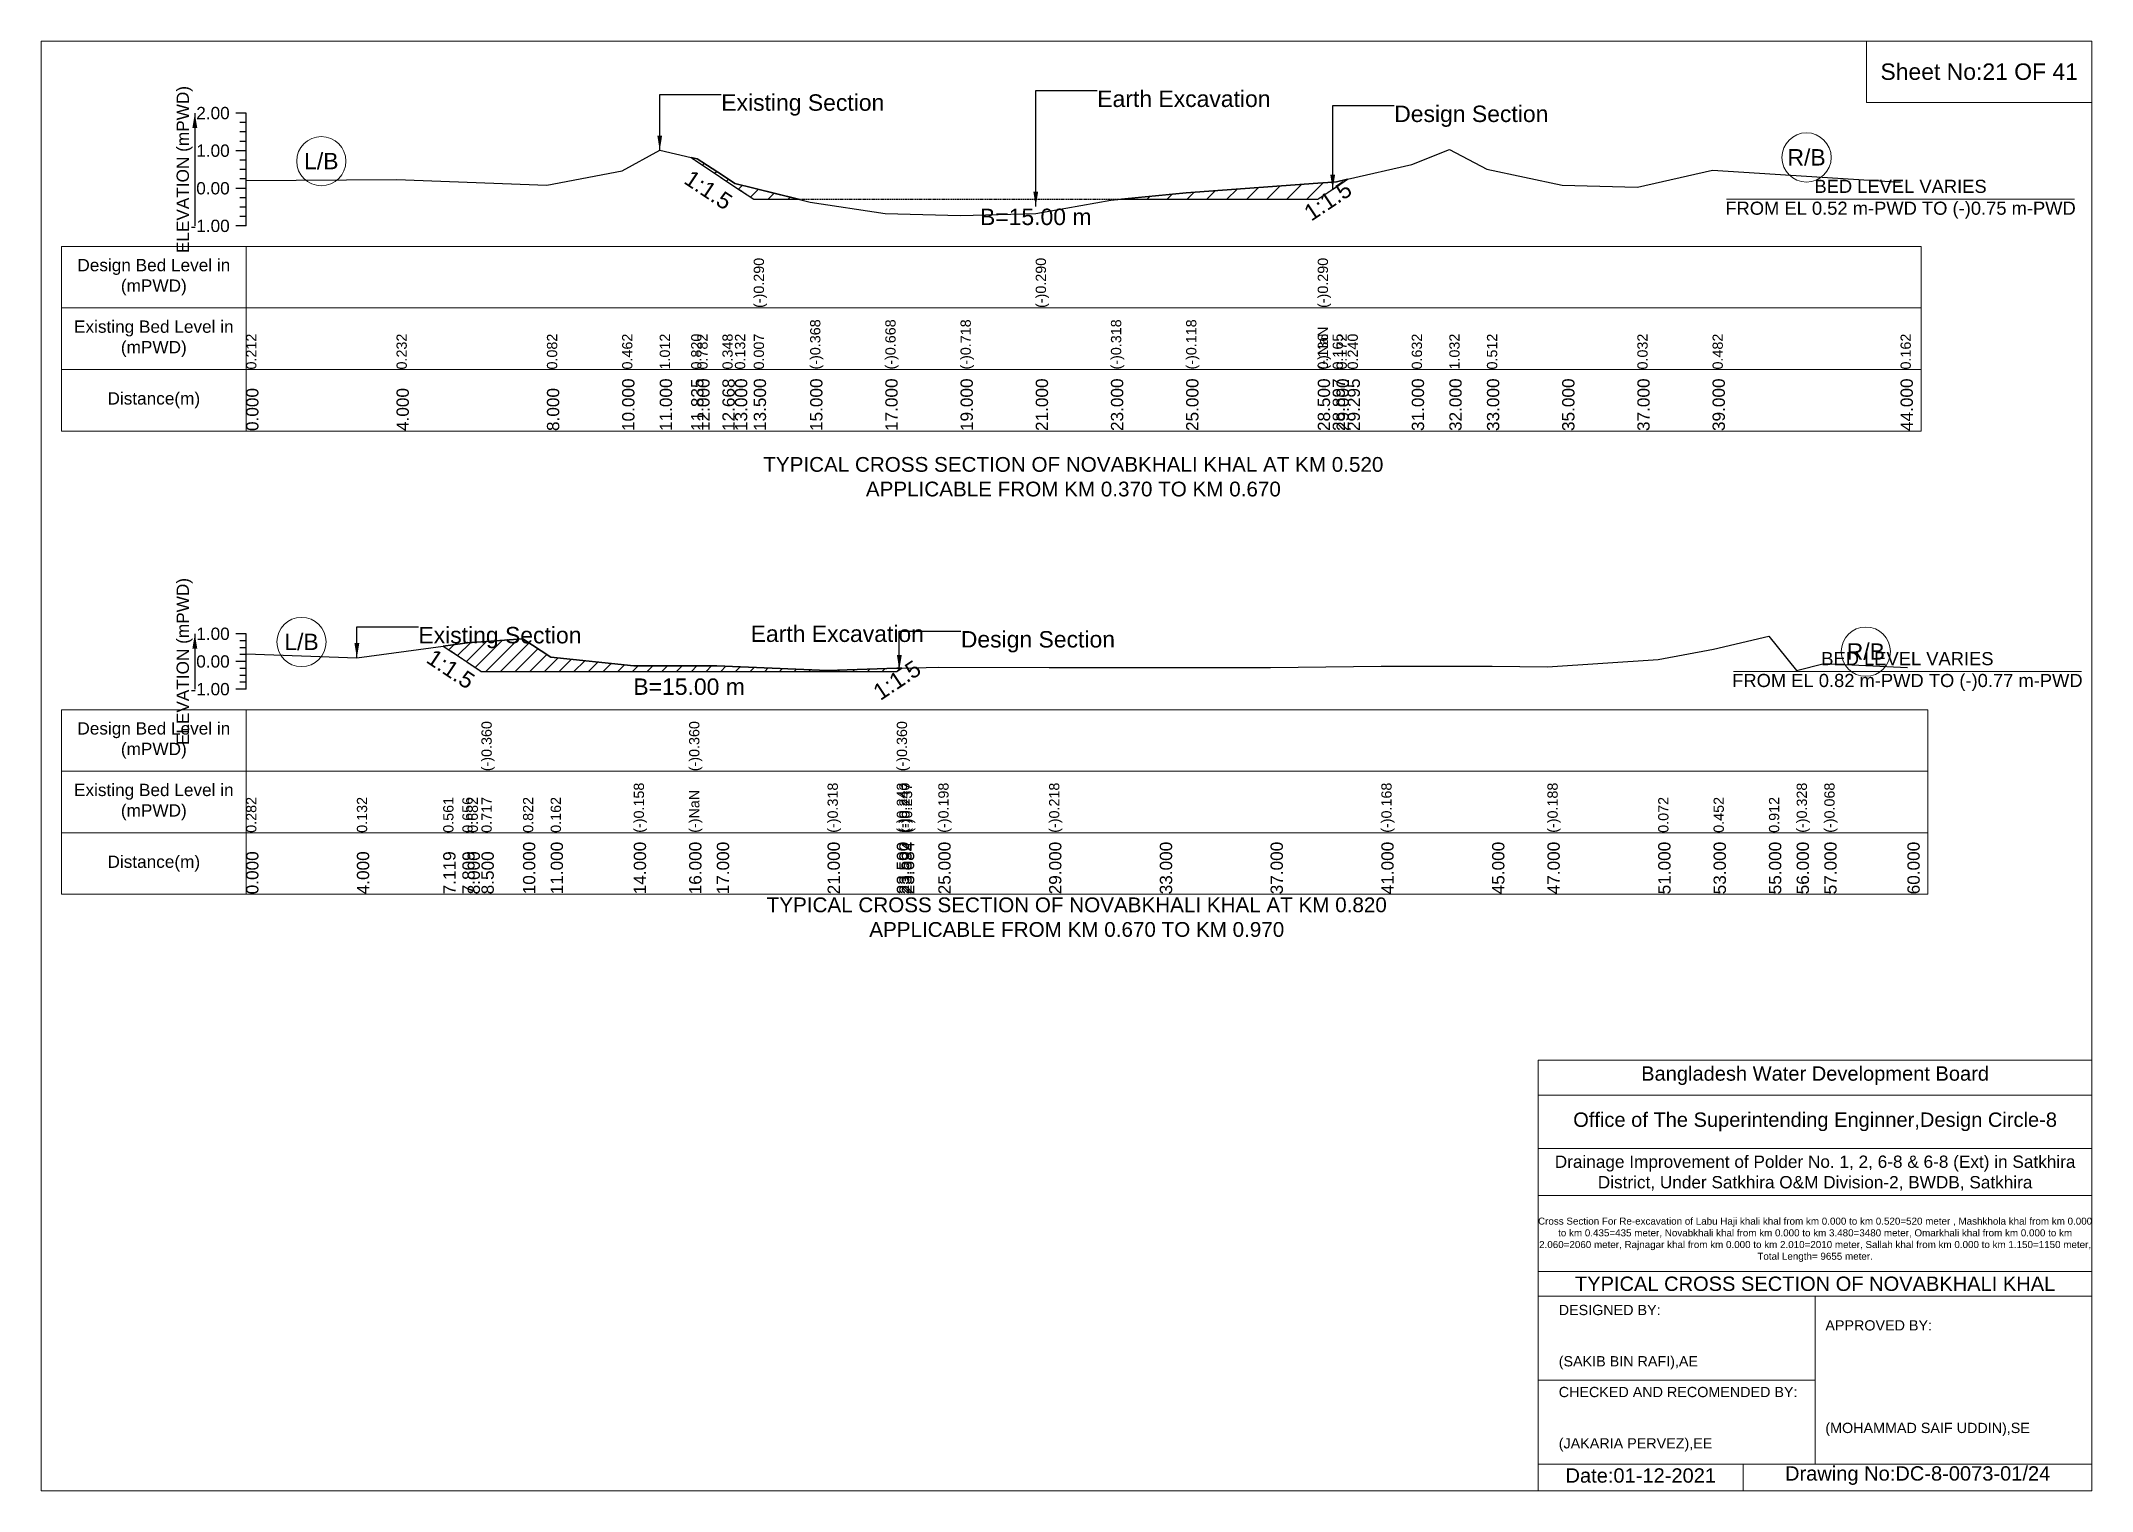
# Model space of a CAD drawing. Header units: inches. Extents: x 93000 to 486000, y -4242 to 0.
# Drawn here: x 300000 to 306000, y -4242 to 0 of the extents above; entities that cross this region are included whole.
import ezdxf

# ---------------------------------------------------------------- set-up
doc = ezdxf.new("R2010")
doc.units = ezdxf.units.IN
doc.header["$LTSCALE"] = 7
doc.header["$MEASUREMENT"] = 0
doc.linetypes.add('DASHED', pattern=[0.75, 0.5, -0.25])
for name, color, linetype, lineweight in [('Cross section Data Border', 7, 'Continuous', 9), ('Cross Section Labels', 7, 'Continuous', 9), ('Design_Bed_Level for Xsection', 7, 'DASHED', 25), ('Existing_Bed_Level for Xsection', 7, 'Continuous', 25), ('Long Section Labels', 7, 'Continuous', 9)]:
    doc.layers.add(name, color=color, linetype=linetype, lineweight=lineweight)
doc.styles.get("Standard").update_dxf_attribs({"font": 'arial.ttf'})
doc.dimstyles.get("Standard").update_dxf_attribs({"dimtxt": 0.18, "dimasz": 0.18, "dimexe": 0.18, "dimexo": 0.0625, "dimgap": 0.09, "dimtad": 0, "dimtih": 1, "dimtoh": 1, "dimdec": 4, "dimzin": 0, "dimdsep": 46, "dimtxsty": 'Standard', "dimcen": 0.09, "dimadec": 0, "dimazin": 0, "dimtfac": 1, "dimtdec": 4, "dimtofl": 0, "dimtmove": 0, "dimatfit": 3, "dimfxl": 1, "dimtolj": 1, "dimtzin": 0, "dimarcsym": 0})

msp = doc.modelspace()

# ---------------------------------------------------------------- texts
at = {"layer": 'Cross section Data Border', "attachment_point": 5}
for s, insert, char_height in [('Sheet No:21 OF 41', (305670, -90), 48), ('Bangladesh Water Development Board', (305190, -3027), 42), ('Office of The Superintending Enginner,Design Circle-8', (305190, -3162), 42)]:
    msp.add_mtext(s, dxfattribs=dict(at, insert=insert, char_height=char_height))
at = {"layer": 'Cross section Data Border'}
for s, insert, char_height, width, attachment_point in [('Design Bed Level in (mPWD)', (300330, -691), 36, 480, 5), ('Existing Bed Level in (mPWD)', (300330, -871), 36, 480, 5), ('Distance(m)', (300330, -1051), 36, 480, 5), ('Design Bed Level in (mPWD)', (300330, -2046.4), 36, 480, 5), ('Existing Bed Level in (mPWD)', (300330, -2226.4), 36, 480, 5), ('Distance(m)', (300330, -2406.4), 36, 480, 5), ('Drainage Improvement of Polder No. 1, 2, 6-8 & 6-8 (Ext) in Satkhira District, Under Satkhira O&M Division-2, BWDB, Satkhira', (305190, -3312), 36, 1680, 5), ('Cross Section For Re-excavation of Labu Haji khali khal from km 0.000 to km 0.520=520 meter , Mashkhola khal from km 0.000 to km 0.435=435 meter, Novabkhali khal from km 0.000 to km 3.480=3480 meter, Omarkhali khal from km 0.000 to km 2.060=2060 meter, Rajnagar khal from km 0.000 to km 2.010=2010 meter, Sallah khal from km 0.000 to km 1.150=1150 meter, Total Length= 9655 meter. ', (305190, -3507), 20.5611, 1620, 5), ('TYPICAL CROSS SECTION OF NOVABKHALI KHAL', (305190, -3636), 42, 1680, 5), ('DESIGNED BY:^J^J^J(SAKIB BIN RAFI),AE', (304440, -3792), 30, 840, 4), ('APPROVED BY:^J^J^J^J^J^J(MOHAMMAD SAIF UDDIN),SE', (305220, -3912), 30, 840, 4), ('CHECKED AND RECOMENDED BY:^J^J^J(JAKARIA PERVEZ),EE', (304440, -4032), 30, 840, 4), ('Date:01-12-2021', (304680, -4197), 42, 840, 5), ('Drawing No:DC-8-0073-01/24', (305490, -4197), 42, 1320, 5)]:
    msp.add_mtext(s, dxfattribs=dict(at, insert=insert, char_height=char_height, width=width, attachment_point=attachment_point))
at = {"layer": 'Cross Section Labels'}
for s, insert, char_height, attachment_point in [('Existing Section', (301990, -156), 48, 1), ('Earth Excavation', (303090, -145), 48, 1), ('Design Section', (303958.7, -189), 48, 1), ('L/B', (300820, -351.6), 48, 5), ('R/B', (305165, -340.6), 48, 5), ('BED LEVEL VARIES ^JFROM EL 0.52 m-PWD TO (-)0.75 m-PWD', (305440, -462.9), 38.4, 5), ('B=15.00 m', (302910, -490.4), 48, 2), ('TYPICAL CROSS SECTION OF NOVABKHALI KHAL AT KM 0.520^JAPPLICABLE FROM KM 0.370 TO KM 0.670', (303020, -1275), 43.2, 5), ('L/B', (300762, -1758.2), 48, 5), ('Existing Section', (301104, -1714.2), 48, 1), ('Earth Excavation', (302076, -1710.1), 48, 1), ('Design Section', (302690.9, -1726.3), 48, 1), ('BED LEVEL VARIES ^JFROM EL 0.82 m-PWD TO (-)0.77 m-PWD', (305460, -1844.6), 38.4, 5), ('R/B', (305338.5, -1786.5), 48, 5), ('B=15.00 m', (301896, -1864.8), 48, 2), ('TYPICAL CROSS SECTION OF NOVABKHALI KHAL AT KM 0.820^JAPPLICABLE FROM KM 0.670 TO KM 0.970', (303030, -2563.5), 43.2, 5)]:
    msp.add_mtext(s, dxfattribs=dict(at, insert=insert, char_height=char_height, attachment_point=attachment_point))
at = {"layer": 'Cross Section Labels', "char_height": 48, "attachment_point": 2}
for insert, rotation in [((301965.9, -415.6), 326.30993), ((303751.2, -447.5), 33.69007), ((301212.3, -1817.4), 326.30993), ((302490.7, -1849.8), 33.69007)]:
    msp.add_mtext('1:1.5', dxfattribs=dict(at, insert=insert, rotation=rotation))
at = {"layer": 'Existing_Bed_Level for Xsection', "char_height": 36, "attachment_point": 5, "rotation": 90}
for insert in [(300420, -376), (300420, -1815.4)]:
    msp.add_mtext('ELEVATION (mPWD)', dxfattribs=dict(at, insert=insert))
at = {"layer": 'Existing_Bed_Level for Xsection', "char_height": 36, "attachment_point": 6}
for s, insert in [('2.00', (300552, -211)), ('1.00', (300552, -321)), ('0.00', (300552, -431)), ('-1.00', (300552, -541)), ('1.00', (300552, -1734.4)), ('0.00', (300552, -1815.4)), ('-1.00', (300552, -1896.4))]:
    msp.add_mtext(s, dxfattribs=dict(at, insert=insert))
at = {"layer": 'Long Section Labels', "attachment_point": 1, "rotation": 90}
for s, insert, char_height in [('(-)0.290', (302085, -781), 30), ('(-)0.290', (302910, -781), 30), ('(-)0.290', (303735, -781), 30), ('(-)0.368', (302250, -961), 30), ('(-)0.668', (302470, -961), 30), ('(-)0.668', (302470, -961), 30), ('(-)0.668', (302470, -961), 30), ('(-)0.668', (302470, -961), 30), ('(-)0.718', (302690, -961), 30), ('(-)0.318', (303130, -961), 30), ('(-)0.118', (303350, -961), 30), ('(-)NaN', (303735, -961), 30), ('0.212', (300600, -961), 30), ('0.232', (301040, -961), 30), ('0.082', (301480, -961), 30), ('0.082', (301480, -961), 30), ('0.462', (301700, -961), 30), ('1.012', (301810, -961), 30), ('0.820', (301901.9, -961), 30), ('0.782', (301920, -961), 30), ('0.348', (301993.4, -961), 30), ('0.132', (302030, -961), 30), ('0.007', (302085, -961), 30), ('0.007', (302085, -961), 30), ('0.007', (302085, -961), 30), ('0.136', (303735, -961), 30), ('0.136', (303735, -961), 30), ('0.165', (303778.7, -961), 30), ('0.172', (303790, -961), 30), ('0.240', (303822.4, -961), 30), ('0.632', (304010, -961), 30), ('1.032', (304120, -961), 30), ('0.512', (304230, -961), 30), ('0.032', (304670, -961), 30), ('0.482', (304890, -961), 30), ('0.162', (305440, -961), 30), ('0.000', (300600, -1141), 36), ('4.000', (301040, -1141), 36), ('8.000', (301480, -1141), 36), ('10.000', (301700, -1141), 36), ('11.000', (301810, -1141), 36), ('11.835', (301901.9, -1141), 36), ('12.000', (301920, -1141), 36), ('12.668', (301993.4, -1141), 36), ('13.000', (302030, -1141), 36), ('13.500', (302085, -1141), 36), ('13.500', (302085, -1141), 36), ('13.500', (302085, -1141), 36), ('15.000', (302250, -1141), 36), ('17.000', (302470, -1141), 36), ('19.000', (302690, -1141), 36), ('21.000', (302910, -1141), 36), ('21.000', (302910, -1141), 36), ('21.000', (302910, -1141), 36), ('23.000', (303130, -1141), 36), ('25.000', (303350, -1141), 36), ('28.500', (303735, -1141), 36), ('28.500', (303735, -1141), 36), ('28.500', (303735, -1141), 36), ('28.897', (303778.7, -1141), 36), ('29.000', (303790, -1141), 36), ('29.295', (303822.4, -1141), 36), ('31.000', (304010, -1141), 36), ('32.000', (304120, -1141), 36), ('33.000', (304230, -1141), 36), ('35.000', (304450, -1141), 36), ('37.000', (304670, -1141), 36), ('39.000', (304890, -1141), 36), ('44.000', (305440, -1141), 36), ('(-)0.360', (301288.5, -2136.4), 30), ('(-)0.360', (301896, -2136.4), 30), ('(-)0.360', (302503.5, -2136.4), 30), ('0.282', (300600, -2316.4), 30), ('0.132', (300924, -2316.4), 30), ('0.561', (301176.6, -2316.4), 30), ('0.656', (301232.6, -2316.4), 30), ('0.682', (301248, -2316.4), 30), ('0.717', (301288.5, -2316.4), 30), ('0.717', (301288.5, -2316.4), 30), ('0.717', (301288.5, -2316.4), 30), ('0.822', (301410, -2316.4), 30), ('0.162', (301491, -2316.4), 30), ('(-)0.158', (301734, -2316.4), 30), ('(-)0.158', (301734, -2316.4), 30), ('(-)0.158', (301734, -2316.4), 30), ('(-)0.158', (301734, -2316.4), 30), ('(-)NaN', (301896, -2316.4), 30), ('(-)0.318', (302301, -2316.4), 30), ('(-)0.243', (302503.5, -2316.4), 30), ('(-)0.243', (302503.5, -2316.4), 30), ('(-)0.243', (302503.5, -2316.4), 30), ('(-)0.240', (302510.9, -2316.4), 30), ('(-)0.237', (302518.4, -2316.4), 30), ('(-)0.198', (302625, -2316.4), 30), ('(-)0.218', (302949, -2316.4), 30), ('(-)0.218', (302949, -2316.4), 30), ('(-)0.218', (302949, -2316.4), 30), ('(-)0.218', (302949, -2316.4), 30), ('(-)0.168', (303921, -2316.4), 30), ('(-)0.168', (303921, -2316.4), 30), ('(-)0.188', (304407, -2316.4), 30), ('0.072', (304731, -2316.4), 30), ('0.452', (304893, -2316.4), 30), ('0.912', (305055, -2316.4), 30), ('(-)0.328', (305136, -2316.4), 30), ('(-)0.068', (305217, -2316.4), 30), ('0.000', (300600, -2496.4), 36), ('4.000', (300924, -2496.4), 36), ('7.119', (301176.6, -2496.4), 36), ('7.809', (301232.6, -2496.4), 36), ('8.000', (301248, -2496.4), 36), ('8.500', (301288.5, -2496.4), 36), ('8.500', (301288.5, -2496.4), 36), ('8.500', (301288.5, -2496.4), 36), ('10.000', (301410, -2496.4), 36), ('11.000', (301491, -2496.4), 36), ('14.000', (301734, -2496.4), 36), ('16.000', (301896, -2496.4), 36), ('16.000', (301896, -2496.4), 36), ('16.000', (301896, -2496.4), 36), ('17.000', (301977, -2496.4), 36), ('21.000', (302301, -2496.4), 36), ('23.500', (302503.5, -2496.4), 36), ('23.500', (302503.5, -2496.4), 36), ('23.500', (302503.5, -2496.4), 36), ('23.592', (302510.9, -2496.4), 36), ('23.684', (302518.4, -2496.4), 36), ('25.000', (302625, -2496.4), 36), ('29.000', (302949, -2496.4), 36), ('33.000', (303273, -2496.4), 36), ('37.000', (303597, -2496.4), 36), ('41.000', (303921, -2496.4), 36), ('45.000', (304245, -2496.4), 36), ('47.000', (304407, -2496.4), 36), ('51.000', (304731, -2496.4), 36), ('53.000', (304893, -2496.4), 36), ('55.000', (305055, -2496.4), 36), ('56.000', (305136, -2496.4), 36), ('57.000', (305217, -2496.4), 36), ('60.000', (305460, -2496.4), 36)]:
    msp.add_mtext(s, dxfattribs=dict(at, insert=insert, char_height=char_height))

# ---------------------------------------------------------------- hatches: boundary and pattern name
at = {"layer": 'Existing_Bed_Level for Xsection'}
h = msp.add_hatch(dxfattribs=at)
h.set_pattern_fill('ANSI31', color=256, scale=330, style=0)
h.paths.add_polyline_path([(301901.9, -340.8), (301920, -352.9), (301993.4, -401.9), (302030, -426.3), (302085, -462.9), (302215.7, -462.9), (302085, -430.2), (302030, -416.5), (301993.4, -392.7), (301920, -345)])
h = msp.add_hatch(dxfattribs=at)
h.set_pattern_fill('ANSI31', color=256, scale=330, style=0)
h.paths.add_polyline_path([(303160.8, -462.9), (303350, -462.9), (303735, -462.9), (303778.7, -433.8), (303790, -426.3), (303822.4, -404.6), (303790, -412.1), (303778.7, -412.9), (303735, -416.1), (303350, -444)])
h = msp.add_hatch(dxfattribs=at)
h.set_pattern_fill('ANSI31', color=256, scale=243, style=0)
h.paths.add_polyline_path([(301176.6, -1770), (301232.6, -1807.3), (301248, -1817.6), (301288.5, -1844.6), (301410, -1844.6), (301491, -1844.6), (301734, -1844.6), (301896, -1844.6), (301977, -1844.6), (302301, -1844.6), (302503.5, -1844.6), (302510.9, -1839.6), (302518.4, -1834.7), (302510.9, -1834.9), (302503.5, -1835.1), (302301, -1841.2), (301977, -1828.2), (301896, -1828.2), (301734, -1828.2), (301491, -1802.3), (301410, -1748.8), (301288.5, -1757.4), (301248, -1760.2), (301232.6, -1762.3)])

# ---------------------------------------------------------------- linework, layer by layer
at = {"layer": 'Cross section Data Border'}
for points in [[(300000, 0), (306000, 0), (306000, -4242), (300000, -4242)], [(305340, 0), (306000, 0), (306000, -180), (305340, -180)], [(300060, -601), (305500, -601), (305500, -1141), (300060, -1141)], [(300060, -1956.4), (305520, -1956.4), (305520, -2496.4), (300060, -2496.4)]]:
    msp.add_lwpolyline(points, close=True, dxfattribs=at)
for points in [[(300600, -601), (300600, -1141)], [(300060, -781), (305500, -781)], [(300060, -961), (305500, -961)], [(300600, -1956.4), (300600, -2496.4)], [(300060, -2136.4), (305520, -2136.4)], [(300060, -2316.4), (305520, -2316.4)], [(304380, -4242), (304380, -2982), (306000, -2982)], [(304380, -3084), (306000, -3084)], [(304380, -3240), (306000, -3240)], [(304380, -3378), (306000, -3378)], [(304380, -3600), (306000, -3600)], [(304380, -3672), (306000, -3672)], [(305190, -3672), (305190, -4164)], [(304380, -3918), (305190, -3918)], [(304380, -4164), (306000, -4164)], [(304980, -4164), (304980, -4242)]]:
    msp.add_lwpolyline(points, dxfattribs=at)
at = {"layer": 'Cross Section Labels'}
for points in [[(304931, -462.9), (305949, -462.9)], [(304951, -1844.6), (305969, -1844.6)]]:
    msp.add_lwpolyline(points, dxfattribs=at)
for centre in [(300820, -351.6), (305165, -340.6), (300762, -1758.2), (305338.5, -1786.5)]:
    msp.add_circle(centre, 72, dxfattribs=at)
at = {"layer": 'Design_Bed_Level for Xsection'}
for points in [[(301901.9, -340.8), (301993.4, -401.9), (302085, -462.9), (302910, -462.9), (303735, -462.9), (303778.7, -433.8), (303822.4, -404.6)], [(301176.6, -1770), (301232.6, -1807.3), (301288.5, -1844.6), (301896, -1844.6), (302503.5, -1844.6), (302510.9, -1839.6), (302518.4, -1834.7)]]:
    msp.add_lwpolyline(points, dxfattribs=at)
at = {"layer": 'Existing_Bed_Level for Xsection'}
for points in [[(300600, -211), (300570, -211)], [(300600, -238.5), (300582, -238.5)], [(300600, -541), (300600, -431), (300600, -321), (300600, -211)], [(300600, -266), (300582, -266)], [(300600, -293.5), (300582, -293.5)], [(300600, -321), (300570, -321)], [(300600, -348.5), (300582, -348.5)], [(300600, -407.7), (301040, -405.5), (301480, -422), (301700, -380.2), (301810, -319.7), (301901.9, -340.8), (301920, -345), (301993.4, -392.7), (302030, -416.5), (302085, -430.2), (302085, -430.2), (302250, -471.5), (302470, -504.5), (302690, -510), (302910, -504.5), (302910, -504.5), (303130, -466), (303350, -444), (303735, -416.1), (303735, -416.1), (303778.7, -412.9), (303790, -412.1), (303822.4, -404.6), (304010, -361.5), (304120, -317.5), (304230, -374.7), (304450, -422), (304670, -427.5), (304890, -378), (305440, -413.2)], [(300600, -376), (300582, -376)], [(300600, -403.5), (300582, -403.5)], [(300600, -431), (300570, -431)], [(300600, -458.5), (300582, -458.5)], [(300600, -486), (300582, -486)], [(300600, -513.5), (300582, -513.5)], [(300600, -541), (300570, -541)], [(300600, -1734.4), (300570, -1734.4)], [(300600, -1896.4), (300600, -1815.4), (300600, -1734.4)], [(300600, -1754.7), (300582, -1754.7)], [(300600, -1774.9), (300582, -1774.9)], [(300600, -1795.2), (300582, -1795.2)], [(300600, -1792.6), (300924, -1804.7), (301176.6, -1770), (301232.6, -1762.3), (301248, -1760.2), (301288.5, -1757.4), (301288.5, -1757.4), (301410, -1748.8), (301491, -1802.3), (301734, -1828.2), (301896, -1828.2), (301896, -1828.2), (301977, -1828.2), (302301, -1841.2), (302503.5, -1835.1), (302503.5, -1835.1), (302510.9, -1834.9), (302518.4, -1834.7), (302625, -1831.5), (302949, -1833.1), (303273, -1833.1), (303597, -1833.1), (303921, -1829), (304245, -1829), (304407, -1830.7), (304731, -1809.6), (304893, -1778.8), (305055, -1741.6), (305136, -1842), (305217, -1820.9), (305460, -1833.1)], [(300600, -1815.4), (300570, -1815.4)], [(300600, -1835.7), (300582, -1835.7)], [(300600, -1855.9), (300582, -1855.9)], [(300600, -1896.4), (300570, -1896.4)], [(300600, -1876.2), (300582, -1876.2)]]:
    msp.add_lwpolyline(points, dxfattribs=at)
for points in [[(301901.9, -340.8), (301920, -352.9), (301993.4, -401.9), (302030, -426.3), (302085, -462.9), (302085, -462.9), (302215.7, -462.9), (302085, -430.2), (302085, -430.2), (302030, -416.5), (301993.4, -392.7), (301920, -345)], [(303160.8, -462.9), (303350, -462.9), (303735, -462.9), (303735, -462.9), (303778.7, -433.8), (303790, -426.3), (303822.4, -404.6), (303822.4, -404.6), (303822.4, -404.6), (303790, -412.1), (303778.7, -412.9), (303735, -416.1), (303735, -416.1), (303350, -444)], [(301176.6, -1770), (301232.6, -1807.3), (301248, -1817.6), (301288.5, -1844.6), (301288.5, -1844.6), (301410, -1844.6), (301491, -1844.6), (301734, -1844.6), (301896, -1844.6), (301896, -1844.6), (301977, -1844.6), (302301, -1844.6), (302503.5, -1844.6), (302503.5, -1844.6), (302510.9, -1839.6), (302518.4, -1834.7), (302510.9, -1834.9), (302503.5, -1835.1), (302503.5, -1835.1), (302301, -1841.2), (301977, -1828.2), (301896, -1828.2), (301896, -1828.2), (301734, -1828.2), (301491, -1802.3), (301410, -1748.8), (301288.5, -1757.4), (301288.5, -1757.4), (301248, -1760.2), (301232.6, -1762.3)]]:
    msp.add_lwpolyline(points, close=True, dxfattribs=at)

msp.set_redraw_order([(e.dxf.handle, doc.entitydb.next_handle()) for e in msp.query("TEXT MTEXT ATTDEF DIMENSION ARC_DIMENSION")])  # texts and dimensions are drawn at this point

# ---------------------------------------------------------------- leaders
at = {"layer": 'Cross Section Labels', "annotation_type": 0, "has_hookline": 1, "hookline_direction": 0}
for points, text_width in [([(301810, -319.7), (301810, -156), (301989.9, -156)], 467.2), ([(302910, -483.7), (302910, -145), (303089.9, -145)], 497), ([(303778.7, -433.8), (303778.7, -189), (303958.6, -189)], 441.2), ([(300924, -1804.7), (300924, -1714.2), (301103.9, -1714.2)], 467.2), ([(302510.9, -1839.6), (302510.9, -1726.3), (302690.9, -1726.3)], 441.2)]:
    msp.add_leader(points, dimstyle='Standard', override={"dimasz": 43.2}, dxfattribs=dict(at, text_width=text_width))
at = {"layer": 'Existing_Bed_Level for Xsection'}
for points in [[(300450, -211), (300450, -541)], [(300450, -1734.4), (300450, -1896.4)]]:
    msp.add_leader(points, dimstyle='Standard', override={"dimasz": 43.2}, dxfattribs=at)

doc.saveas('drawing.dxf')
